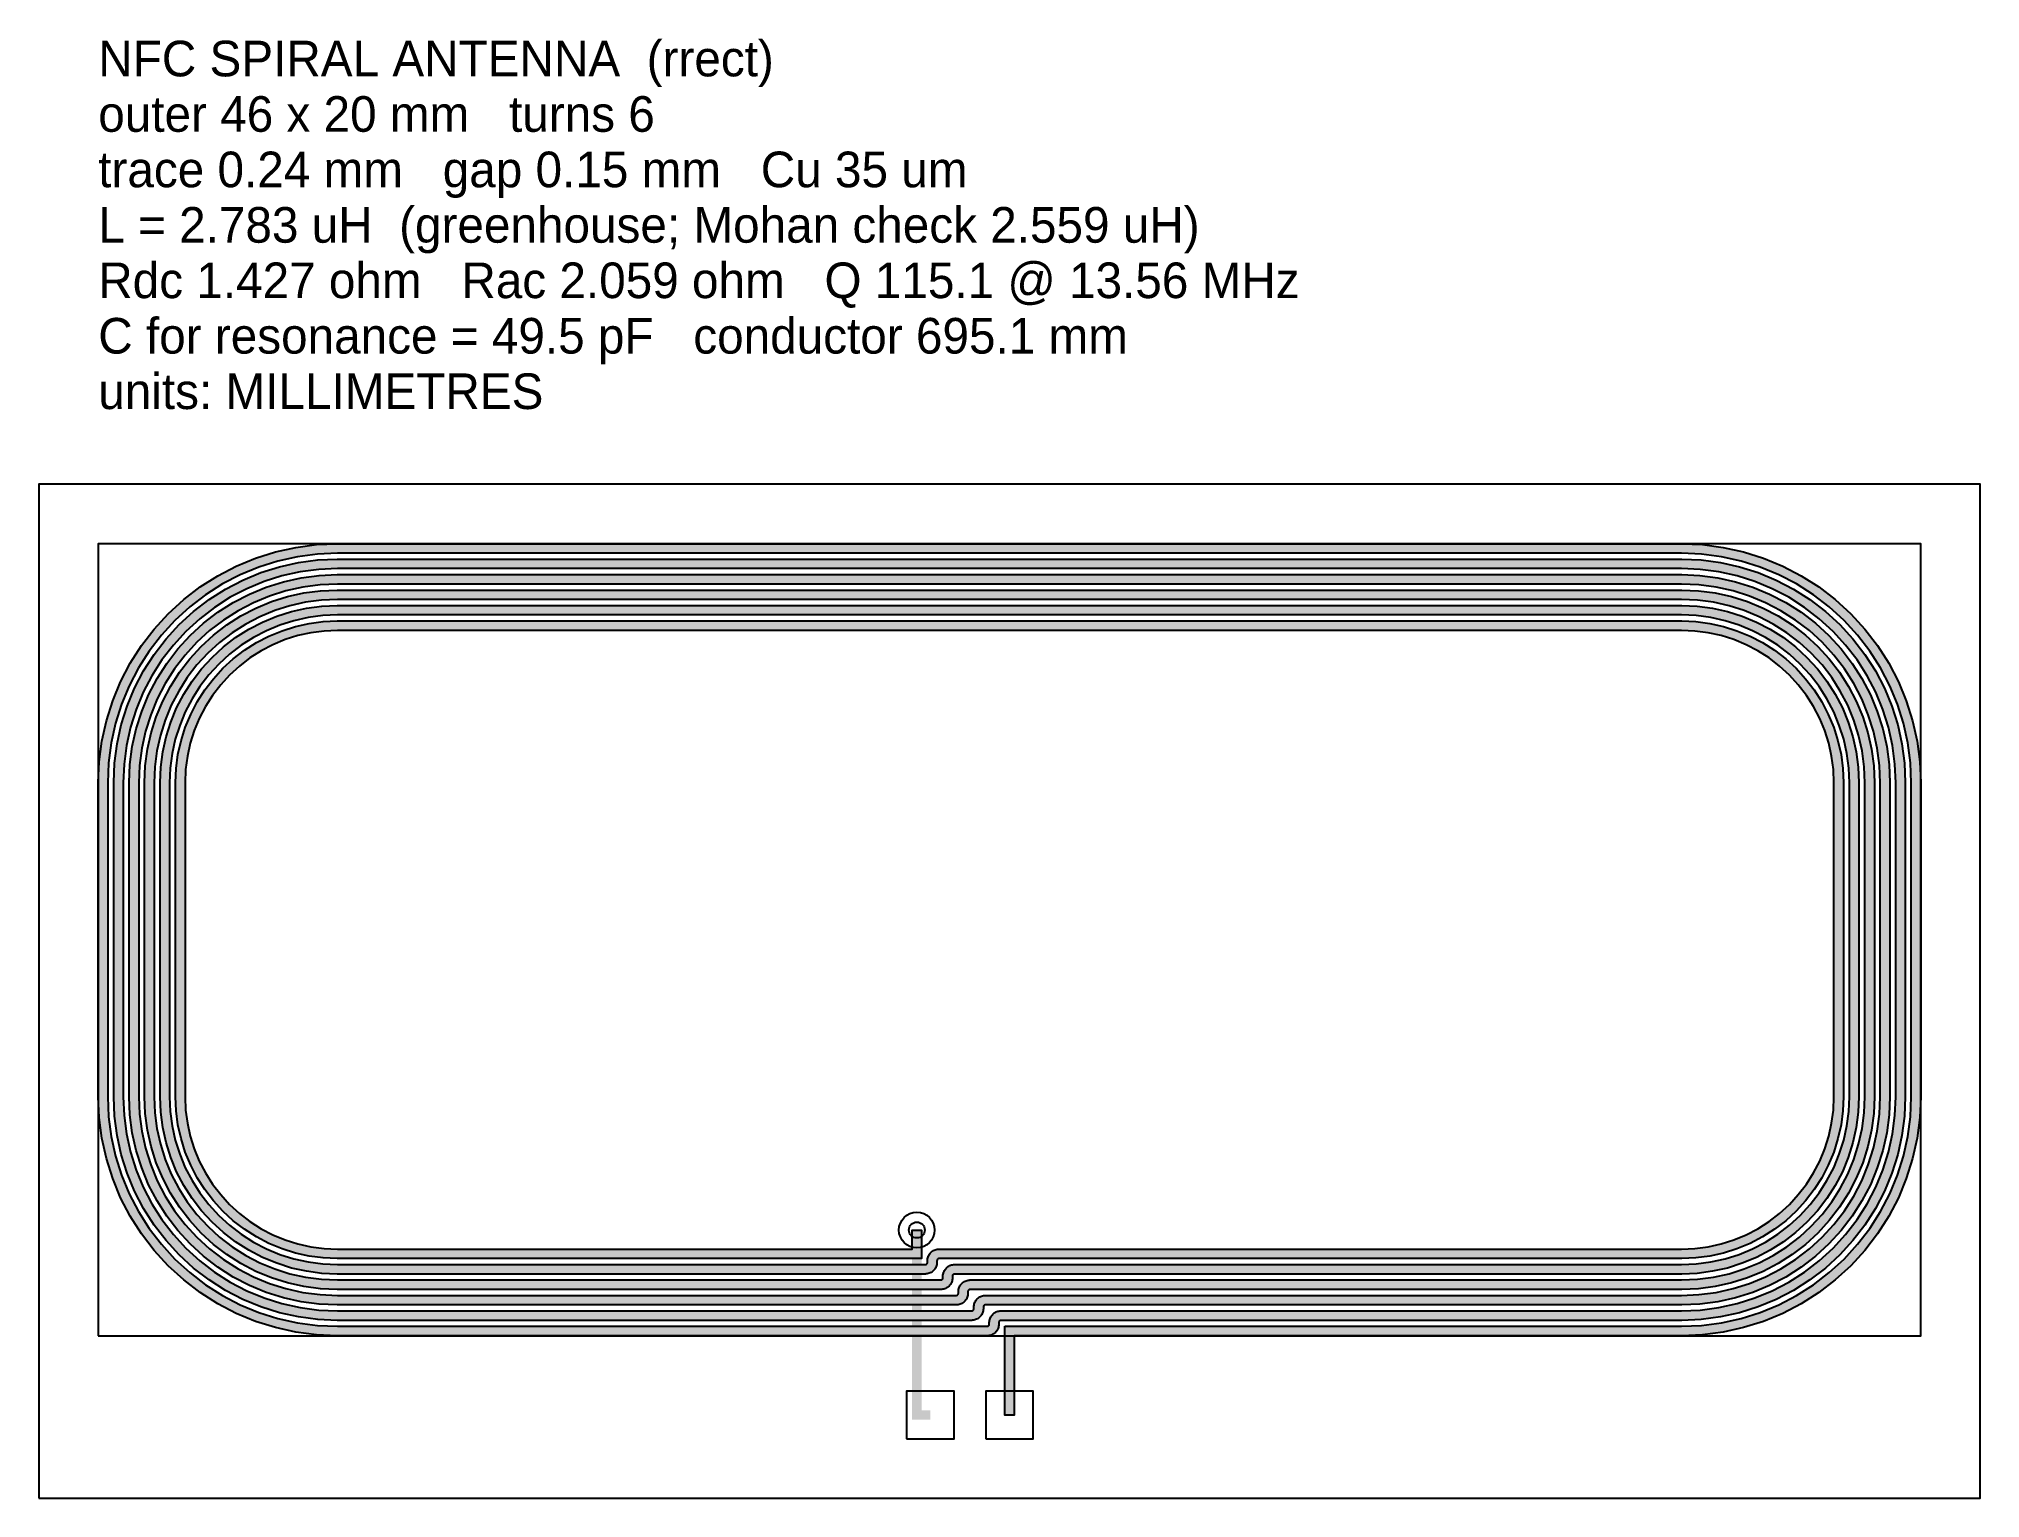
# Model space of a CAD drawing. Header units: millimetres. Extents: x -24.5 to 24.5, y -14.1 to 22.7.
import ezdxf

# ---------------------------------------------------------------- set-up
doc = ezdxf.new("R2010")
doc.units = ezdxf.units.MM
for name, color, linetype in [('ANT_BOTTOM', 1, 'Continuous'), ('ANT_CENTERLINE', 5, 'Continuous'), ('ANT_COPPER', 3, 'Continuous'), ('ANT_COPPER_HATCH', 3, 'Continuous'), ('ANT_INFO', 4, 'Continuous'), ('ANT_KEEPOUT', 8, 'Continuous'), ('ANT_PADS', 2, 'Continuous'), ('ANT_VIA', 6, 'Continuous'), ('BOARD_OUTLINE', 7, 'Continuous')]:
    doc.layers.add(name, color=color, linetype=linetype)

msp = doc.modelspace()

# ---------------------------------------------------------------- texts
at = {"layer": 'ANT_INFO'}
for s, p in [('NFC SPIRAL ANTENNA  (rrect)', (-23, 21.8)), ('outer 46 x 20 mm   turns 6', (-23, 20.4)), ('trace 0.24 mm   gap 0.15 mm   Cu 35 um', (-23, 19)), ('L = 2.783 uH  (greenhouse; Mohan check 2.559 uH)', (-23, 17.6)), ('Rdc 1.427 ohm   Rac 2.059 ohm   Q 115.1 @ 13.56 MHz', (-23, 16.2)), ('C for resonance = 49.5 pF   conductor 695.1 mm', (-23, 14.8)), ('units: MILLIMETRES', (-23, 13.4))]:
    msp.add_text(s, height=0.9, dxfattribs=at).set_placement(p)

# ---------------------------------------------------------------- hatches: boundary and pattern name
at = {"layer": 'ANT_COPPER_HATCH'}
msp.add_hatch(color=3, dxfattribs=at).paths.add_polyline_path([(-0.12, -9.76), (16.962, -9.76), (17.47, -9.738), (17.971, -9.672), (18.465, -9.562), (18.947, -9.41), (19.414, -9.217), (19.862, -8.984), (20.289, -8.712), (20.69, -8.404), (21.063, -8.063), (21.404, -7.69), (21.712, -7.289), (21.984, -6.862), (22.217, -6.414), (22.41, -5.947), (22.562, -5.465), (22.672, -4.971), (22.738, -4.47), (22.76, -3.962), (22.76, 3.962), (22.738, 4.47), (22.672, 4.971), (22.562, 5.465), (22.41, 5.947), (22.217, 6.414), (21.984, 6.862), (21.712, 7.289), (21.404, 7.69), (21.063, 8.063), (20.69, 8.404), (20.289, 8.712), (19.862, 8.984), (19.414, 9.217), (18.947, 9.41), (18.465, 9.562), (17.971, 9.672), (17.47, 9.738), (16.962, 9.76), (-16.962, 9.76), (-17.47, 9.738), (-17.971, 9.672), (-18.465, 9.562), (-18.947, 9.41), (-19.414, 9.217), (-19.862, 8.984), (-20.289, 8.712), (-20.69, 8.404), (-21.063, 8.063), (-21.404, 7.69), (-21.712, 7.289), (-21.984, 6.862), (-22.217, 6.414), (-22.41, 5.947), (-22.562, 5.465), (-22.672, 4.971), (-22.738, 4.47), (-22.76, 3.962), (-22.76, -3.962), (-22.738, -4.47), (-22.672, -4.971), (-22.562, -5.465), (-22.41, -5.947), (-22.217, -6.414), (-21.984, -6.862), (-21.712, -7.289), (-21.404, -7.69), (-21.063, -8.063), (-20.69, -8.404), (-20.289, -8.712), (-19.862, -8.984), (-19.414, -9.217), (-18.947, -9.41), (-18.465, -9.562), (-17.971, -9.672), (-17.47, -9.738), (-16.962, -9.76), (-0.568, -9.76), (-0.561, -9.76), (-0.556, -9.759), (-0.551, -9.758), (-0.547, -9.757), (-0.542, -9.755), (-0.538, -9.752), (-0.534, -9.75), (-0.53, -9.747), (-0.526, -9.744), (-0.523, -9.74), (-0.52, -9.736), (-0.518, -9.732), (-0.515, -9.728), (-0.513, -9.723), (-0.512, -9.719), (-0.511, -9.714), (-0.51, -9.709), (-0.51, -9.702), (-0.51, -9.663), (-0.509, -9.64), (-0.506, -9.614), (-0.5, -9.589), (-0.492, -9.564), (-0.482, -9.541), (-0.471, -9.518), (-0.457, -9.496), (-0.441, -9.475), (-0.424, -9.456), (-0.405, -9.439), (-0.384, -9.423), (-0.362, -9.409), (-0.339, -9.398), (-0.316, -9.388), (-0.291, -9.38), (-0.266, -9.374), (-0.24, -9.371), (-0.217, -9.37), (16.962, -9.37), (17.436, -9.349), (17.904, -9.288), (18.364, -9.186), (18.814, -9.044), (19.249, -8.863), (19.667, -8.646), (20.065, -8.392), (20.439, -8.105), (20.787, -7.787), (21.105, -7.439), (21.392, -7.065), (21.646, -6.667), (21.863, -6.249), (22.044, -5.814), (22.186, -5.364), (22.288, -4.904), (22.349, -4.436), (22.37, -3.962), (22.37, 3.962), (22.349, 4.436), (22.288, 4.904), (22.186, 5.364), (22.044, 5.814), (21.863, 6.249), (21.646, 6.667), (21.392, 7.065), (21.105, 7.439), (20.787, 7.787), (20.439, 8.105), (20.065, 8.392), (19.667, 8.646), (19.249, 8.863), (18.814, 9.044), (18.364, 9.186), (17.904, 9.288), (17.436, 9.349), (16.962, 9.37), (-16.962, 9.37), (-17.436, 9.349), (-17.904, 9.288), (-18.364, 9.186), (-18.814, 9.044), (-19.249, 8.863), (-19.667, 8.646), (-20.065, 8.392), (-20.439, 8.105), (-20.787, 7.787), (-21.105, 7.439), (-21.392, 7.065), (-21.646, 6.667), (-21.863, 6.249), (-22.044, 5.814), (-22.186, 5.364), (-22.288, 4.904), (-22.349, 4.436), (-22.37, 3.962), (-22.37, -3.962), (-22.349, -4.436), (-22.288, -4.904), (-22.186, -5.364), (-22.044, -5.814), (-21.863, -6.249), (-21.646, -6.667), (-21.392, -7.065), (-21.105, -7.439), (-20.787, -7.787), (-20.439, -8.105), (-20.065, -8.392), (-19.667, -8.646), (-19.249, -8.863), (-18.814, -9.044), (-18.364, -9.186), (-17.904, -9.288), (-17.436, -9.349), (-16.962, -9.37), (-0.958, -9.37), (-0.951, -9.37), (-0.946, -9.369), (-0.941, -9.368), (-0.937, -9.367), (-0.932, -9.365), (-0.928, -9.362), (-0.924, -9.36), (-0.92, -9.357), (-0.916, -9.354), (-0.913, -9.35), (-0.91, -9.346), (-0.908, -9.342), (-0.905, -9.338), (-0.903, -9.333), (-0.902, -9.329), (-0.901, -9.324), (-0.9, -9.319), (-0.9, -9.312), (-0.9, -9.273), (-0.899, -9.25), (-0.896, -9.224), (-0.89, -9.199), (-0.882, -9.174), (-0.872, -9.151), (-0.861, -9.128), (-0.847, -9.106), (-0.831, -9.085), (-0.814, -9.066), (-0.795, -9.049), (-0.774, -9.033), (-0.752, -9.019), (-0.729, -9.008), (-0.706, -8.998), (-0.681, -8.99), (-0.656, -8.984), (-0.63, -8.981), (-0.607, -8.98), (16.962, -8.98), (17.402, -8.961), (17.836, -8.904), (18.263, -8.809), (18.68, -8.677), (19.084, -8.51), (19.472, -8.308), (19.841, -8.073), (20.189, -7.807), (20.511, -7.511), (20.807, -7.189), (21.073, -6.841), (21.308, -6.472), (21.51, -6.084), (21.677, -5.68), (21.809, -5.263), (21.904, -4.836), (21.961, -4.402), (21.98, -3.962), (21.98, 3.962), (21.961, 4.402), (21.904, 4.836), (21.809, 5.263), (21.677, 5.68), (21.51, 6.084), (21.308, 6.472), (21.073, 6.841), (20.807, 7.189), (20.511, 7.511), (20.189, 7.807), (19.841, 8.073), (19.472, 8.308), (19.084, 8.51), (18.68, 8.677), (18.263, 8.809), (17.836, 8.904), (17.402, 8.961), (16.962, 8.98), (-16.962, 8.98), (-17.402, 8.961), (-17.836, 8.904), (-18.263, 8.809), (-18.68, 8.677), (-19.084, 8.51), (-19.472, 8.308), (-19.841, 8.073), (-20.189, 7.807), (-20.511, 7.511), (-20.807, 7.189), (-21.073, 6.841), (-21.308, 6.472), (-21.51, 6.084), (-21.677, 5.68), (-21.809, 5.263), (-21.904, 4.836), (-21.961, 4.402), (-21.98, 3.962), (-21.98, -3.962), (-21.961, -4.402), (-21.904, -4.836), (-21.809, -5.263), (-21.677, -5.68), (-21.51, -6.084), (-21.308, -6.472), (-21.073, -6.841), (-20.807, -7.189), (-20.511, -7.511), (-20.189, -7.807), (-19.841, -8.073), (-19.472, -8.308), (-19.084, -8.51), (-18.68, -8.677), (-18.263, -8.809), (-17.836, -8.904), (-17.402, -8.961), (-16.962, -8.98), (-1.348, -8.98), (-1.341, -8.98), (-1.336, -8.979), (-1.331, -8.978), (-1.327, -8.977), (-1.322, -8.975), (-1.318, -8.972), (-1.314, -8.97), (-1.31, -8.967), (-1.306, -8.964), (-1.303, -8.96), (-1.3, -8.956), (-1.298, -8.952), (-1.295, -8.948), (-1.293, -8.943), (-1.292, -8.939), (-1.291, -8.934), (-1.29, -8.929), (-1.29, -8.922), (-1.29, -8.883), (-1.289, -8.86), (-1.286, -8.834), (-1.28, -8.809), (-1.272, -8.784), (-1.262, -8.761), (-1.251, -8.738), (-1.237, -8.716), (-1.221, -8.695), (-1.204, -8.676), (-1.185, -8.659), (-1.164, -8.643), (-1.142, -8.629), (-1.119, -8.618), (-1.096, -8.608), (-1.071, -8.6), (-1.046, -8.594), (-1.02, -8.591), (-0.997, -8.59), (16.962, -8.59), (17.368, -8.572), (17.768, -8.52), (18.162, -8.432), (18.547, -8.311), (18.92, -8.157), (19.277, -7.97), (19.618, -7.753), (19.938, -7.508), (20.235, -7.235), (20.508, -6.938), (20.753, -6.618), (20.97, -6.277), (21.157, -5.92), (21.311, -5.547), (21.432, -5.162), (21.52, -4.768), (21.572, -4.368), (21.59, -3.962), (21.59, 3.962), (21.572, 4.368), (21.52, 4.768), (21.432, 5.162), (21.311, 5.547), (21.157, 5.92), (20.97, 6.277), (20.753, 6.618), (20.508, 6.938), (20.235, 7.235), (19.938, 7.508), (19.618, 7.753), (19.277, 7.97), (18.92, 8.157), (18.547, 8.311), (18.162, 8.432), (17.768, 8.52), (17.368, 8.572), (16.962, 8.59), (-16.962, 8.59), (-17.368, 8.572), (-17.768, 8.52), (-18.162, 8.432), (-18.547, 8.311), (-18.92, 8.157), (-19.277, 7.97), (-19.618, 7.753), (-19.938, 7.508), (-20.235, 7.235), (-20.508, 6.938), (-20.753, 6.618), (-20.97, 6.277), (-21.157, 5.92), (-21.311, 5.547), (-21.432, 5.162), (-21.52, 4.768), (-21.572, 4.368), (-21.59, 3.962), (-21.59, -3.962), (-21.572, -4.368), (-21.52, -4.768), (-21.432, -5.162), (-21.311, -5.547), (-21.157, -5.92), (-20.97, -6.277), (-20.753, -6.618), (-20.508, -6.938), (-20.235, -7.235), (-19.938, -7.508), (-19.618, -7.753), (-19.277, -7.97), (-18.92, -8.157), (-18.547, -8.311), (-18.162, -8.432), (-17.768, -8.52), (-17.368, -8.572), (-16.962, -8.59), (-1.738, -8.59), (-1.731, -8.59), (-1.726, -8.589), (-1.721, -8.588), (-1.717, -8.587), (-1.712, -8.585), (-1.708, -8.582), (-1.704, -8.58), (-1.7, -8.577), (-1.696, -8.574), (-1.693, -8.57), (-1.69, -8.566), (-1.688, -8.562), (-1.685, -8.558), (-1.683, -8.553), (-1.682, -8.549), (-1.681, -8.544), (-1.68, -8.539), (-1.68, -8.532), (-1.68, -8.493), (-1.679, -8.47), (-1.676, -8.444), (-1.67, -8.419), (-1.662, -8.394), (-1.652, -8.371), (-1.641, -8.348), (-1.627, -8.326), (-1.611, -8.305), (-1.594, -8.286), (-1.575, -8.269), (-1.554, -8.253), (-1.532, -8.239), (-1.509, -8.228), (-1.486, -8.218), (-1.461, -8.21), (-1.436, -8.204), (-1.41, -8.201), (-1.387, -8.2), (16.962, -8.2), (17.334, -8.184), (17.7, -8.136), (18.061, -8.056), (18.413, -7.944), (18.755, -7.803), (19.082, -7.633), (19.394, -7.434), (19.687, -7.209), (19.96, -6.96), (20.209, -6.687), (20.434, -6.394), (20.633, -6.082), (20.803, -5.755), (20.944, -5.413), (21.056, -5.061), (21.136, -4.7), (21.184, -4.334), (21.2, -3.962), (21.2, 3.962), (21.184, 4.334), (21.136, 4.7), (21.056, 5.061), (20.944, 5.413), (20.803, 5.755), (20.633, 6.082), (20.434, 6.394), (20.209, 6.687), (19.96, 6.96), (19.687, 7.209), (19.394, 7.434), (19.082, 7.633), (18.755, 7.803), (18.413, 7.944), (18.061, 8.056), (17.7, 8.136), (17.334, 8.184), (16.962, 8.2), (-16.962, 8.2), (-17.334, 8.184), (-17.7, 8.136), (-18.061, 8.056), (-18.413, 7.944), (-18.755, 7.803), (-19.082, 7.633), (-19.394, 7.434), (-19.687, 7.209), (-19.96, 6.96), (-20.209, 6.687), (-20.434, 6.394), (-20.633, 6.082), (-20.803, 5.755), (-20.944, 5.413), (-21.056, 5.061), (-21.136, 4.7), (-21.184, 4.334), (-21.2, 3.962), (-21.2, -3.962), (-21.184, -4.334), (-21.136, -4.7), (-21.056, -5.061), (-20.944, -5.413), (-20.803, -5.755), (-20.633, -6.082), (-20.434, -6.394), (-20.209, -6.687), (-19.96, -6.96), (-19.687, -7.209), (-19.394, -7.434), (-19.082, -7.633), (-18.755, -7.803), (-18.413, -7.944), (-18.061, -8.056), (-17.7, -8.136), (-17.334, -8.184), (-16.962, -8.2), (-2.128, -8.2), (-2.121, -8.2), (-2.116, -8.199), (-2.111, -8.198), (-2.107, -8.197), (-2.102, -8.195), (-2.098, -8.192), (-2.094, -8.19), (-2.09, -8.187), (-2.086, -8.184), (-2.083, -8.18), (-2.08, -8.176), (-2.078, -8.172), (-2.075, -8.168), (-2.073, -8.163), (-2.072, -8.159), (-2.071, -8.154), (-2.07, -8.149), (-2.07, -8.142), (-2.07, -8.103), (-2.069, -8.08), (-2.066, -8.054), (-2.06, -8.029), (-2.052, -8.004), (-2.042, -7.981), (-2.031, -7.958), (-2.017, -7.936), (-2.001, -7.915), (-1.984, -7.896), (-1.965, -7.879), (-1.944, -7.863), (-1.922, -7.849), (-1.899, -7.838), (-1.876, -7.828), (-1.851, -7.82), (-1.826, -7.814), (-1.8, -7.811), (-1.777, -7.81), (16.962, -7.81), (17.3, -7.795), (17.633, -7.751), (17.96, -7.679), (18.28, -7.578), (18.59, -7.45), (18.887, -7.295), (19.17, -7.115), (19.436, -6.91), (19.684, -6.684), (19.91, -6.436), (20.115, -6.17), (20.295, -5.887), (20.45, -5.59), (20.578, -5.28), (20.679, -4.96), (20.751, -4.633), (20.795, -4.3), (20.81, -3.962), (20.81, 3.962), (20.795, 4.3), (20.751, 4.633), (20.679, 4.96), (20.578, 5.28), (20.45, 5.59), (20.295, 5.887), (20.115, 6.17), (19.91, 6.436), (19.684, 6.684), (19.436, 6.91), (19.17, 7.115), (18.887, 7.295), (18.59, 7.45), (18.28, 7.578), (17.96, 7.679), (17.633, 7.751), (17.3, 7.795), (16.962, 7.81), (-16.962, 7.81), (-17.3, 7.795), (-17.633, 7.751), (-17.96, 7.679), (-18.28, 7.578), (-18.59, 7.45), (-18.887, 7.295), (-19.17, 7.115), (-19.436, 6.91), (-19.684, 6.684), (-19.91, 6.436), (-20.115, 6.17), (-20.295, 5.887), (-20.45, 5.59), (-20.578, 5.28), (-20.679, 4.96), (-20.751, 4.633), (-20.795, 4.3), (-20.81, 3.962), (-20.81, -3.962), (-20.795, -4.3), (-20.751, -4.633), (-20.679, -4.96), (-20.578, -5.28), (-20.45, -5.59), (-20.295, -5.887), (-20.115, -6.17), (-19.91, -6.436), (-19.684, -6.684), (-19.436, -6.91), (-19.17, -7.115), (-18.887, -7.295), (-18.59, -7.45), (-18.28, -7.578), (-17.96, -7.679), (-17.633, -7.751), (-17.3, -7.795), (-16.962, -7.81), (-2.46, -7.81), (-2.46, -7.33), (-2.22, -7.33), (-2.22, -8.05), (-16.968, -8.05), (-17.321, -8.035), (-17.674, -7.988), (-18.022, -7.911), (-18.362, -7.804), (-18.691, -7.667), (-19.008, -7.503), (-19.308, -7.311), (-19.591, -7.094), (-19.854, -6.854), (-20.094, -6.591), (-20.311, -6.308), (-20.503, -6.008), (-20.667, -5.691), (-20.804, -5.362), (-20.911, -5.022), (-20.988, -4.674), (-21.035, -4.321), (-21.05, -3.968), (-21.05, 3.968), (-21.035, 4.321), (-20.988, 4.674), (-20.911, 5.022), (-20.804, 5.362), (-20.667, 5.691), (-20.503, 6.008), (-20.311, 6.308), (-20.094, 6.591), (-19.854, 6.854), (-19.591, 7.094), (-19.308, 7.311), (-19.008, 7.503), (-18.691, 7.667), (-18.362, 7.804), (-18.022, 7.911), (-17.674, 7.988), (-17.321, 8.035), (-16.968, 8.05), (16.968, 8.05), (17.321, 8.035), (17.674, 7.988), (18.022, 7.911), (18.362, 7.804), (18.691, 7.667), (19.008, 7.503), (19.308, 7.311), (19.591, 7.094), (19.854, 6.854), (20.094, 6.591), (20.311, 6.308), (20.503, 6.008), (20.667, 5.691), (20.804, 5.362), (20.911, 5.022), (20.988, 4.674), (21.035, 4.321), (21.05, 3.968), (21.05, -3.968), (21.035, -4.321), (20.988, -4.674), (20.911, -5.022), (20.804, -5.362), (20.667, -5.691), (20.503, -6.008), (20.311, -6.308), (20.094, -6.591), (19.854, -6.854), (19.591, -7.094), (19.308, -7.311), (19.008, -7.503), (18.691, -7.667), (18.362, -7.804), (18.022, -7.911), (17.674, -7.988), (17.321, -8.035), (16.968, -8.05), (-1.772, -8.05), (-1.779, -8.05), (-1.784, -8.051), (-1.789, -8.052), (-1.793, -8.053), (-1.798, -8.055), (-1.802, -8.058), (-1.806, -8.06), (-1.81, -8.063), (-1.814, -8.066), (-1.817, -8.07), (-1.82, -8.074), (-1.822, -8.078), (-1.825, -8.082), (-1.827, -8.087), (-1.828, -8.091), (-1.829, -8.096), (-1.83, -8.101), (-1.83, -8.108), (-1.83, -8.147), (-1.831, -8.17), (-1.834, -8.196), (-1.84, -8.221), (-1.848, -8.246), (-1.858, -8.269), (-1.869, -8.292), (-1.883, -8.314), (-1.899, -8.335), (-1.916, -8.354), (-1.935, -8.371), (-1.956, -8.387), (-1.978, -8.401), (-2.001, -8.412), (-2.024, -8.422), (-2.049, -8.43), (-2.074, -8.436), (-2.1, -8.439), (-2.123, -8.44), (-16.968, -8.44), (-17.355, -8.423), (-17.742, -8.372), (-18.123, -8.288), (-18.496, -8.17), (-18.856, -8.021), (-19.203, -7.841), (-19.532, -7.631), (-19.842, -7.393), (-20.129, -7.129), (-20.393, -6.842), (-20.631, -6.532), (-20.841, -6.203), (-21.021, -5.856), (-21.17, -5.496), (-21.288, -5.123), (-21.372, -4.742), (-21.423, -4.355), (-21.44, -3.968), (-21.44, 3.968), (-21.423, 4.355), (-21.372, 4.742), (-21.288, 5.123), (-21.17, 5.496), (-21.021, 5.856), (-20.841, 6.203), (-20.631, 6.532), (-20.393, 6.842), (-20.129, 7.129), (-19.842, 7.393), (-19.532, 7.631), (-19.203, 7.841), (-18.856, 8.021), (-18.496, 8.17), (-18.123, 8.288), (-17.742, 8.372), (-17.355, 8.423), (-16.968, 8.44), (16.968, 8.44), (17.355, 8.423), (17.742, 8.372), (18.123, 8.288), (18.496, 8.17), (18.856, 8.021), (19.203, 7.841), (19.532, 7.631), (19.842, 7.393), (20.129, 7.129), (20.393, 6.842), (20.631, 6.532), (20.841, 6.203), (21.021, 5.856), (21.17, 5.496), (21.288, 5.123), (21.372, 4.742), (21.423, 4.355), (21.44, 3.968), (21.44, -3.968), (21.423, -4.355), (21.372, -4.742), (21.288, -5.123), (21.17, -5.496), (21.021, -5.856), (20.841, -6.203), (20.631, -6.532), (20.393, -6.842), (20.129, -7.129), (19.842, -7.393), (19.532, -7.631), (19.203, -7.841), (18.856, -8.021), (18.496, -8.17), (18.123, -8.288), (17.742, -8.372), (17.355, -8.423), (16.968, -8.44), (-1.382, -8.44), (-1.389, -8.44), (-1.394, -8.441), (-1.399, -8.442), (-1.403, -8.443), (-1.408, -8.445), (-1.412, -8.448), (-1.416, -8.45), (-1.42, -8.453), (-1.424, -8.456), (-1.427, -8.46), (-1.43, -8.464), (-1.432, -8.468), (-1.435, -8.472), (-1.437, -8.477), (-1.438, -8.481), (-1.439, -8.486), (-1.44, -8.491), (-1.44, -8.498), (-1.44, -8.537), (-1.441, -8.56), (-1.444, -8.586), (-1.45, -8.611), (-1.458, -8.636), (-1.468, -8.659), (-1.479, -8.682), (-1.493, -8.704), (-1.509, -8.725), (-1.526, -8.744), (-1.545, -8.761), (-1.566, -8.777), (-1.588, -8.791), (-1.611, -8.802), (-1.634, -8.812), (-1.659, -8.82), (-1.684, -8.826), (-1.71, -8.829), (-1.733, -8.83), (-16.968, -8.83), (-17.389, -8.812), (-17.81, -8.756), (-18.224, -8.664), (-18.629, -8.537), (-19.021, -8.374), (-19.398, -8.178), (-19.756, -7.95), (-20.092, -7.692), (-20.405, -7.405), (-20.692, -7.092), (-20.95, -6.756), (-21.178, -6.398), (-21.374, -6.021), (-21.537, -5.629), (-21.664, -5.224), (-21.756, -4.81), (-21.812, -4.389), (-21.83, -3.968), (-21.83, 3.968), (-21.812, 4.389), (-21.756, 4.81), (-21.664, 5.224), (-21.537, 5.629), (-21.374, 6.021), (-21.178, 6.398), (-20.95, 6.756), (-20.692, 7.092), (-20.405, 7.405), (-20.092, 7.692), (-19.756, 7.95), (-19.398, 8.178), (-19.021, 8.374), (-18.629, 8.537), (-18.224, 8.664), (-17.81, 8.756), (-17.389, 8.812), (-16.968, 8.83), (16.968, 8.83), (17.389, 8.812), (17.81, 8.756), (18.224, 8.664), (18.629, 8.537), (19.021, 8.374), (19.398, 8.178), (19.756, 7.95), (20.092, 7.692), (20.405, 7.405), (20.692, 7.092), (20.95, 6.756), (21.178, 6.398), (21.374, 6.021), (21.537, 5.629), (21.664, 5.224), (21.756, 4.81), (21.812, 4.389), (21.83, 3.968), (21.83, -3.968), (21.812, -4.389), (21.756, -4.81), (21.664, -5.224), (21.537, -5.629), (21.374, -6.021), (21.178, -6.398), (20.95, -6.756), (20.692, -7.092), (20.405, -7.405), (20.092, -7.692), (19.756, -7.95), (19.398, -8.178), (19.021, -8.374), (18.629, -8.537), (18.224, -8.664), (17.81, -8.756), (17.389, -8.812), (16.968, -8.83), (-0.992, -8.83), (-0.999, -8.83), (-1.004, -8.831), (-1.009, -8.832), (-1.013, -8.833), (-1.018, -8.835), (-1.022, -8.838), (-1.026, -8.84), (-1.03, -8.843), (-1.034, -8.846), (-1.037, -8.85), (-1.04, -8.854), (-1.042, -8.858), (-1.045, -8.862), (-1.047, -8.867), (-1.048, -8.871), (-1.049, -8.876), (-1.05, -8.881), (-1.05, -8.888), (-1.05, -8.927), (-1.051, -8.95), (-1.054, -8.976), (-1.06, -9.001), (-1.068, -9.026), (-1.078, -9.049), (-1.089, -9.072), (-1.103, -9.094), (-1.119, -9.115), (-1.136, -9.134), (-1.155, -9.151), (-1.176, -9.167), (-1.198, -9.181), (-1.221, -9.192), (-1.244, -9.202), (-1.269, -9.21), (-1.294, -9.216), (-1.32, -9.219), (-1.343, -9.22), (-16.968, -9.22), (-17.423, -9.2), (-17.878, -9.14), (-18.325, -9.041), (-18.762, -8.903), (-19.186, -8.728), (-19.593, -8.516), (-19.979, -8.27), (-20.343, -7.991), (-20.681, -7.681), (-20.991, -7.343), (-21.27, -6.979), (-21.516, -6.593), (-21.728, -6.186), (-21.903, -5.762), (-22.041, -5.325), (-22.14, -4.878), (-22.2, -4.423), (-22.22, -3.968), (-22.22, 3.968), (-22.2, 4.423), (-22.14, 4.878), (-22.041, 5.325), (-21.903, 5.762), (-21.728, 6.186), (-21.516, 6.593), (-21.27, 6.979), (-20.991, 7.343), (-20.681, 7.681), (-20.343, 7.991), (-19.979, 8.27), (-19.593, 8.516), (-19.186, 8.728), (-18.762, 8.903), (-18.325, 9.041), (-17.878, 9.14), (-17.423, 9.2), (-16.968, 9.22), (16.968, 9.22), (17.423, 9.2), (17.878, 9.14), (18.325, 9.041), (18.762, 8.903), (19.186, 8.728), (19.593, 8.516), (19.979, 8.27), (20.343, 7.991), (20.681, 7.681), (20.991, 7.343), (21.27, 6.979), (21.516, 6.593), (21.728, 6.186), (21.903, 5.762), (22.041, 5.325), (22.14, 4.878), (22.2, 4.423), (22.22, 3.968), (22.22, -3.968), (22.2, -4.423), (22.14, -4.878), (22.041, -5.325), (21.903, -5.762), (21.728, -6.186), (21.516, -6.593), (21.27, -6.979), (20.991, -7.343), (20.681, -7.681), (20.343, -7.991), (19.979, -8.27), (19.593, -8.516), (19.186, -8.728), (18.762, -8.903), (18.325, -9.041), (17.878, -9.14), (17.423, -9.2), (16.968, -9.22), (-0.602, -9.22), (-0.609, -9.22), (-0.614, -9.221), (-0.619, -9.222), (-0.623, -9.223), (-0.628, -9.225), (-0.632, -9.228), (-0.636, -9.23), (-0.64, -9.233), (-0.644, -9.236), (-0.647, -9.24), (-0.65, -9.244), (-0.652, -9.248), (-0.655, -9.252), (-0.657, -9.257), (-0.658, -9.261), (-0.659, -9.266), (-0.66, -9.271), (-0.66, -9.278), (-0.66, -9.317), (-0.661, -9.34), (-0.664, -9.366), (-0.67, -9.391), (-0.678, -9.416), (-0.688, -9.439), (-0.699, -9.462), (-0.713, -9.484), (-0.729, -9.505), (-0.746, -9.524), (-0.765, -9.541), (-0.786, -9.557), (-0.808, -9.571), (-0.831, -9.582), (-0.854, -9.592), (-0.879, -9.6), (-0.904, -9.606), (-0.93, -9.609), (-0.953, -9.61), (-16.968, -9.61), (-17.457, -9.589), (-17.945, -9.524), (-18.426, -9.418), (-18.896, -9.27), (-19.351, -9.081), (-19.788, -8.854), (-20.203, -8.589), (-20.594, -8.289), (-20.957, -7.957), (-21.289, -7.594), (-21.589, -7.203), (-21.854, -6.788), (-22.081, -6.351), (-22.27, -5.896), (-22.418, -5.426), (-22.524, -4.945), (-22.589, -4.457), (-22.61, -3.968), (-22.61, 3.968), (-22.589, 4.457), (-22.524, 4.945), (-22.418, 5.426), (-22.27, 5.896), (-22.081, 6.351), (-21.854, 6.788), (-21.589, 7.203), (-21.289, 7.594), (-20.957, 7.957), (-20.594, 8.289), (-20.203, 8.589), (-19.788, 8.854), (-19.351, 9.081), (-18.896, 9.27), (-18.426, 9.418), (-17.945, 9.524), (-17.457, 9.589), (-16.968, 9.61), (16.968, 9.61), (17.457, 9.589), (17.945, 9.524), (18.426, 9.418), (18.896, 9.27), (19.351, 9.081), (19.788, 8.854), (20.203, 8.589), (20.594, 8.289), (20.957, 7.957), (21.289, 7.594), (21.589, 7.203), (21.854, 6.788), (22.081, 6.351), (22.27, 5.896), (22.418, 5.426), (22.524, 4.945), (22.589, 4.457), (22.61, 3.968), (22.61, -3.968), (22.589, -4.457), (22.524, -4.945), (22.418, -5.426), (22.27, -5.896), (22.081, -6.351), (21.854, -6.788), (21.589, -7.203), (21.289, -7.594), (20.957, -7.957), (20.594, -8.289), (20.203, -8.589), (19.788, -8.854), (19.351, -9.081), (18.896, -9.27), (18.426, -9.418), (17.945, -9.524), (17.457, -9.589), (16.968, -9.61), (-0.212, -9.61), (-0.219, -9.61), (-0.224, -9.611), (-0.229, -9.612), (-0.233, -9.613), (-0.238, -9.615), (-0.242, -9.618), (-0.246, -9.62), (-0.25, -9.623), (-0.254, -9.626), (-0.257, -9.63), (-0.26, -9.634), (-0.262, -9.638), (-0.265, -9.642), (-0.267, -9.647), (-0.268, -9.651), (-0.269, -9.656), (-0.27, -9.661), (-0.27, -9.668), (-0.27, -9.707), (-0.271, -9.73), (-0.274, -9.756), (-0.28, -9.781), (-0.288, -9.806), (-0.298, -9.829), (-0.309, -9.852), (-0.323, -9.874), (-0.339, -9.895), (-0.356, -9.914), (-0.375, -9.931), (-0.396, -9.947), (-0.418, -9.961), (-0.441, -9.972), (-0.464, -9.982), (-0.489, -9.99), (-0.514, -9.996), (-0.54, -9.999), (-0.563, -10), (-16.968, -10), (-17.491, -9.977), (-18.013, -9.908), (-18.527, -9.794), (-19.029, -9.636), (-19.516, -9.435), (-19.983, -9.192), (-20.427, -8.909), (-20.844, -8.588), (-21.232, -8.232), (-21.588, -7.844), (-21.909, -7.427), (-22.192, -6.983), (-22.435, -6.516), (-22.636, -6.029), (-22.794, -5.527), (-22.908, -5.013), (-22.977, -4.491), (-23, -3.968), (-23, 3.968), (-22.977, 4.491), (-22.908, 5.013), (-22.794, 5.527), (-22.636, 6.029), (-22.435, 6.516), (-22.192, 6.983), (-21.909, 7.427), (-21.588, 7.844), (-21.232, 8.232), (-20.844, 8.588), (-20.427, 8.909), (-19.983, 9.192), (-19.516, 9.435), (-19.029, 9.636), (-18.527, 9.794), (-18.013, 9.908), (-17.491, 9.977), (-16.968, 10), (16.968, 10), (17.491, 9.977), (18.013, 9.908), (18.527, 9.794), (19.029, 9.636), (19.516, 9.435), (19.983, 9.192), (20.427, 8.909), (20.844, 8.588), (21.232, 8.232), (21.588, 7.844), (21.909, 7.427), (22.192, 6.983), (22.435, 6.516), (22.636, 6.029), (22.794, 5.527), (22.908, 5.013), (22.977, 4.491), (23, 3.968), (23, -3.968), (22.977, -4.491), (22.908, -5.013), (22.794, -5.527), (22.636, -6.029), (22.435, -6.516), (22.192, -6.983), (21.909, -7.427), (21.588, -7.844), (21.232, -8.232), (20.844, -8.588), (20.427, -8.909), (19.983, -9.192), (19.516, -9.435), (19.029, -9.636), (18.527, -9.794), (18.013, -9.908), (17.491, -9.977), (16.968, -10), (0.12, -10), (0.12, -12), (-0.12, -12), (-0.12, -9.76)])

# ---------------------------------------------------------------- linework, layer by layer
at = {"layer": 'ANT_BOTTOM', "const_width": 0.24}
msp.add_lwpolyline([(-2.34, -7.33), (-2.34, -12), (-2, -12)], dxfattribs=at)
at = {"layer": 'ANT_CENTERLINE', "const_width": 0.24}
msp.add_lwpolyline([(0, -12), (0, -9.88), (16.965, -9.88), (17.481, -9.857), (17.992, -9.79), (18.496, -9.678), (18.988, -9.523), (19.465, -9.326), (19.922, -9.088), (20.358, -8.81), (20.767, -8.496), (21.148, -8.148), (21.496, -7.767), (21.81, -7.358), (22.088, -6.922), (22.326, -6.465), (22.523, -5.988), (22.678, -5.496), (22.79, -4.992), (22.857, -4.481), (22.88, -3.965), (22.88, 3.965), (22.857, 4.481), (22.79, 4.992), (22.678, 5.496), (22.523, 5.988), (22.326, 6.465), (22.088, 6.922), (21.81, 7.358), (21.496, 7.767), (21.148, 8.148), (20.767, 8.496), (20.358, 8.81), (19.922, 9.088), (19.465, 9.326), (18.988, 9.523), (18.496, 9.678), (17.992, 9.79), (17.481, 9.857), (16.965, 9.88), (-16.965, 9.88), (-17.481, 9.857), (-17.992, 9.79), (-18.496, 9.678), (-18.988, 9.523), (-19.465, 9.326), (-19.922, 9.088), (-20.358, 8.81), (-20.767, 8.496), (-21.148, 8.148), (-21.496, 7.767), (-21.81, 7.358), (-22.088, 6.922), (-22.326, 6.465), (-22.523, 5.988), (-22.678, 5.496), (-22.79, 4.992), (-22.857, 4.481), (-22.88, 3.965), (-22.88, -3.965), (-22.857, -4.481), (-22.79, -4.992), (-22.678, -5.496), (-22.523, -5.988), (-22.326, -6.465), (-22.088, -6.922), (-21.81, -7.358), (-21.496, -7.767), (-21.148, -8.148), (-20.767, -8.496), (-20.358, -8.81), (-19.922, -9.088), (-19.465, -9.326), (-18.988, -9.523), (-18.496, -9.678), (-17.992, -9.79), (-17.481, -9.857), (-16.965, -9.88), (-0.566, -9.88), (-0.55, -9.879), (-0.535, -9.877), (-0.52, -9.874), (-0.505, -9.869), (-0.491, -9.864), (-0.478, -9.856), (-0.465, -9.848), (-0.453, -9.839), (-0.441, -9.829), (-0.431, -9.817), (-0.422, -9.805), (-0.414, -9.792), (-0.406, -9.779), (-0.401, -9.765), (-0.396, -9.75), (-0.393, -9.735), (-0.391, -9.72), (-0.39, -9.705), (-0.39, -9.665), (-0.389, -9.65), (-0.387, -9.635), (-0.384, -9.62), (-0.379, -9.605), (-0.374, -9.591), (-0.366, -9.578), (-0.358, -9.565), (-0.349, -9.553), (-0.339, -9.541), (-0.327, -9.531), (-0.315, -9.522), (-0.302, -9.514), (-0.289, -9.506), (-0.275, -9.501), (-0.26, -9.496), (-0.245, -9.493), (-0.23, -9.491), (-0.214, -9.49), (16.965, -9.49), (17.447, -9.469), (17.924, -9.406), (18.395, -9.302), (18.855, -9.157), (19.3, -8.972), (19.727, -8.75), (20.134, -8.491), (20.516, -8.197), (20.872, -7.872), (21.197, -7.516), (21.491, -7.134), (21.75, -6.728), (21.972, -6.3), (22.157, -5.855), (22.302, -5.395), (22.406, -4.924), (22.469, -4.447), (22.49, -3.965), (22.49, 3.965), (22.469, 4.447), (22.406, 4.924), (22.302, 5.395), (22.157, 5.855), (21.972, 6.3), (21.75, 6.727), (21.491, 7.134), (21.197, 7.516), (20.872, 7.872), (20.516, 8.197), (20.134, 8.491), (19.727, 8.75), (19.3, 8.972), (18.855, 9.157), (18.395, 9.302), (17.924, 9.406), (17.447, 9.469), (16.965, 9.49), (-16.965, 9.49), (-17.447, 9.469), (-17.924, 9.406), (-18.395, 9.302), (-18.855, 9.157), (-19.3, 8.972), (-19.727, 8.75), (-20.134, 8.491), (-20.516, 8.197), (-20.872, 7.872), (-21.197, 7.516), (-21.491, 7.134), (-21.75, 6.727), (-21.972, 6.3), (-22.157, 5.855), (-22.302, 5.395), (-22.406, 4.924), (-22.469, 4.447), (-22.49, 3.965), (-22.49, -3.965), (-22.469, -4.447), (-22.406, -4.924), (-22.302, -5.395), (-22.157, -5.855), (-21.972, -6.3), (-21.75, -6.728), (-21.491, -7.134), (-21.197, -7.516), (-20.872, -7.872), (-20.516, -8.197), (-20.134, -8.491), (-19.727, -8.75), (-19.3, -8.972), (-18.855, -9.157), (-18.395, -9.302), (-17.924, -9.406), (-17.447, -9.469), (-16.965, -9.49), (-0.956, -9.49), (-0.94, -9.489), (-0.925, -9.487), (-0.91, -9.484), (-0.895, -9.479), (-0.881, -9.474), (-0.868, -9.466), (-0.855, -9.458), (-0.843, -9.449), (-0.831, -9.439), (-0.821, -9.427), (-0.812, -9.415), (-0.804, -9.402), (-0.796, -9.389), (-0.791, -9.375), (-0.786, -9.36), (-0.783, -9.345), (-0.781, -9.33), (-0.78, -9.315), (-0.78, -9.275), (-0.779, -9.26), (-0.777, -9.245), (-0.774, -9.23), (-0.769, -9.215), (-0.764, -9.201), (-0.756, -9.188), (-0.748, -9.175), (-0.739, -9.163), (-0.729, -9.151), (-0.717, -9.141), (-0.705, -9.132), (-0.692, -9.124), (-0.679, -9.116), (-0.665, -9.111), (-0.65, -9.106), (-0.635, -9.103), (-0.62, -9.101), (-0.605, -9.1), (16.965, -9.1), (17.413, -9.08), (17.857, -9.022), (18.294, -8.925), (18.721, -8.79), (19.135, -8.619), (19.533, -8.412), (19.91, -8.171), (20.266, -7.899), (20.596, -7.596), (20.899, -7.266), (21.171, -6.91), (21.412, -6.533), (21.619, -6.135), (21.79, -5.721), (21.925, -5.294), (22.022, -4.857), (22.08, -4.413), (22.1, -3.965), (22.1, 3.965), (22.08, 4.413), (22.022, 4.857), (21.925, 5.294), (21.79, 5.721), (21.619, 6.135), (21.412, 6.532), (21.171, 6.91), (20.899, 7.266), (20.596, 7.596), (20.266, 7.899), (19.91, 8.171), (19.533, 8.412), (19.135, 8.619), (18.721, 8.79), (18.294, 8.925), (17.857, 9.022), (17.413, 9.08), (16.965, 9.1), (-16.965, 9.1), (-17.413, 9.08), (-17.857, 9.022), (-18.294, 8.925), (-18.721, 8.79), (-19.135, 8.619), (-19.533, 8.412), (-19.91, 8.171), (-20.266, 7.899), (-20.596, 7.596), (-20.899, 7.266), (-21.171, 6.91), (-21.412, 6.532), (-21.619, 6.135), (-21.79, 5.721), (-21.925, 5.294), (-22.022, 4.857), (-22.08, 4.413), (-22.1, 3.965), (-22.1, -3.965), (-22.08, -4.413), (-22.022, -4.857), (-21.925, -5.294), (-21.79, -5.721), (-21.619, -6.135), (-21.412, -6.533), (-21.171, -6.91), (-20.899, -7.266), (-20.596, -7.596), (-20.266, -7.899), (-19.91, -8.171), (-19.533, -8.412), (-19.135, -8.619), (-18.721, -8.79), (-18.294, -8.925), (-17.857, -9.022), (-17.413, -9.08), (-16.965, -9.1), (-1.345, -9.1), (-1.33, -9.099), (-1.315, -9.097), (-1.3, -9.094), (-1.285, -9.089), (-1.271, -9.084), (-1.258, -9.076), (-1.245, -9.068), (-1.233, -9.059), (-1.221, -9.049), (-1.211, -9.037), (-1.202, -9.025), (-1.194, -9.012), (-1.186, -8.999), (-1.181, -8.985), (-1.176, -8.97), (-1.173, -8.955), (-1.171, -8.94), (-1.17, -8.925), (-1.17, -8.886), (-1.169, -8.87), (-1.167, -8.855), (-1.164, -8.84), (-1.159, -8.825), (-1.154, -8.811), (-1.146, -8.798), (-1.138, -8.785), (-1.129, -8.773), (-1.119, -8.761), (-1.107, -8.751), (-1.095, -8.742), (-1.082, -8.734), (-1.069, -8.726), (-1.055, -8.721), (-1.04, -8.716), (-1.025, -8.713), (-1.01, -8.711), (-0.994, -8.71), (16.965, -8.71), (17.379, -8.692), (17.789, -8.638), (18.193, -8.548), (18.588, -8.424), (18.97, -8.265), (19.337, -8.074), (19.687, -7.852), (20.015, -7.6), (20.32, -7.32), (20.6, -7.015), (20.852, -6.687), (21.074, -6.338), (21.265, -5.97), (21.424, -5.588), (21.548, -5.193), (21.638, -4.789), (21.692, -4.379), (21.71, -3.965), (21.71, 3.965), (21.692, 4.379), (21.638, 4.789), (21.548, 5.193), (21.424, 5.588), (21.265, 5.97), (21.074, 6.338), (20.852, 6.687), (20.6, 7.015), (20.32, 7.32), (20.015, 7.6), (19.687, 7.852), (19.337, 8.074), (18.97, 8.265), (18.588, 8.424), (18.193, 8.548), (17.789, 8.638), (17.379, 8.692), (16.965, 8.71), (-16.965, 8.71), (-17.379, 8.692), (-17.789, 8.638), (-18.193, 8.548), (-18.588, 8.424), (-18.97, 8.265), (-19.338, 8.074), (-19.687, 7.852), (-20.015, 7.6), (-20.32, 7.32), (-20.6, 7.015), (-20.852, 6.687), (-21.074, 6.338), (-21.265, 5.97), (-21.424, 5.588), (-21.548, 5.193), (-21.638, 4.789), (-21.692, 4.379), (-21.71, 3.965), (-21.71, -3.965), (-21.692, -4.379), (-21.638, -4.789), (-21.548, -5.193), (-21.424, -5.588), (-21.265, -5.97), (-21.074, -6.338), (-20.852, -6.687), (-20.6, -7.015), (-20.32, -7.32), (-20.015, -7.6), (-19.687, -7.852), (-19.338, -8.074), (-18.97, -8.265), (-18.588, -8.424), (-18.193, -8.548), (-17.789, -8.638), (-17.379, -8.692), (-16.965, -8.71), (-1.736, -8.71), (-1.72, -8.709), (-1.705, -8.707), (-1.69, -8.704), (-1.675, -8.699), (-1.661, -8.694), (-1.648, -8.686), (-1.635, -8.678), (-1.623, -8.669), (-1.611, -8.659), (-1.601, -8.647), (-1.592, -8.635), (-1.584, -8.622), (-1.576, -8.609), (-1.571, -8.595), (-1.566, -8.58), (-1.563, -8.565), (-1.561, -8.55), (-1.56, -8.535), (-1.56, -8.495), (-1.559, -8.48), (-1.557, -8.465), (-1.554, -8.45), (-1.549, -8.435), (-1.544, -8.421), (-1.536, -8.408), (-1.528, -8.395), (-1.519, -8.383), (-1.509, -8.371), (-1.497, -8.361), (-1.485, -8.352), (-1.472, -8.344), (-1.459, -8.336), (-1.445, -8.331), (-1.43, -8.326), (-1.415, -8.323), (-1.4, -8.321), (-1.385, -8.32), (16.965, -8.32), (17.345, -8.303), (17.721, -8.254), (18.092, -8.172), (18.454, -8.057), (18.806, -7.912), (19.142, -7.737), (19.463, -7.532), (19.764, -7.301), (20.044, -7.044), (20.301, -6.764), (20.532, -6.463), (20.737, -6.143), (20.912, -5.806), (21.057, -5.454), (21.172, -5.092), (21.254, -4.721), (21.303, -4.345), (21.32, -3.965), (21.32, 3.965), (21.303, 4.345), (21.254, 4.721), (21.172, 5.092), (21.057, 5.454), (20.912, 5.806), (20.737, 6.142), (20.532, 6.463), (20.301, 6.764), (20.044, 7.044), (19.764, 7.301), (19.463, 7.532), (19.142, 7.737), (18.806, 7.912), (18.454, 8.057), (18.092, 8.172), (17.721, 8.254), (17.345, 8.303), (16.965, 8.32), (-16.965, 8.32), (-17.345, 8.303), (-17.721, 8.254), (-18.092, 8.172), (-18.454, 8.057), (-18.806, 7.912), (-19.143, 7.737), (-19.463, 7.532), (-19.764, 7.301), (-20.044, 7.044), (-20.301, 6.764), (-20.532, 6.463), (-20.737, 6.142), (-20.912, 5.806), (-21.057, 5.454), (-21.172, 5.092), (-21.254, 4.721), (-21.303, 4.345), (-21.32, 3.965), (-21.32, -3.965), (-21.303, -4.345), (-21.254, -4.721), (-21.172, -5.092), (-21.057, -5.454), (-20.912, -5.806), (-20.737, -6.143), (-20.532, -6.463), (-20.301, -6.764), (-20.044, -7.044), (-19.764, -7.301), (-19.463, -7.532), (-19.143, -7.737), (-18.806, -7.912), (-18.454, -8.057), (-18.092, -8.172), (-17.721, -8.254), (-17.345, -8.303), (-16.965, -8.32), (-2.126, -8.32), (-2.11, -8.319), (-2.095, -8.317), (-2.08, -8.314), (-2.065, -8.309), (-2.051, -8.304), (-2.038, -8.296), (-2.025, -8.288), (-2.013, -8.279), (-2.001, -8.269), (-1.991, -8.257), (-1.982, -8.245), (-1.974, -8.232), (-1.966, -8.219), (-1.961, -8.205), (-1.956, -8.19), (-1.953, -8.175), (-1.951, -8.16), (-1.95, -8.145), (-1.95, -8.105), (-1.949, -8.09), (-1.947, -8.075), (-1.944, -8.06), (-1.939, -8.045), (-1.934, -8.031), (-1.926, -8.018), (-1.918, -8.005), (-1.909, -7.993), (-1.899, -7.981), (-1.887, -7.971), (-1.875, -7.962), (-1.862, -7.954), (-1.849, -7.946), (-1.835, -7.941), (-1.82, -7.936), (-1.805, -7.933), (-1.79, -7.931), (-1.775, -7.93), (16.965, -7.93), (17.311, -7.915), (17.654, -7.87), (17.991, -7.795), (18.321, -7.691), (18.641, -7.559), (18.947, -7.399), (19.239, -7.213), (19.514, -7.002), (19.769, -6.769), (20.002, -6.514), (20.213, -6.239), (20.399, -5.947), (20.559, -5.641), (20.691, -5.321), (20.795, -4.991), (20.87, -4.654), (20.915, -4.311), (20.93, -3.965), (20.93, 3.965), (20.915, 4.311), (20.87, 4.654), (20.795, 4.991), (20.691, 5.321), (20.559, 5.641), (20.399, 5.947), (20.213, 6.239), (20.002, 6.514), (19.769, 6.769), (19.514, 7.002), (19.239, 7.213), (18.947, 7.399), (18.641, 7.559), (18.321, 7.691), (17.991, 7.795), (17.654, 7.87), (17.311, 7.915), (16.965, 7.93), (-16.965, 7.93), (-17.311, 7.915), (-17.654, 7.87), (-17.991, 7.795), (-18.321, 7.691), (-18.641, 7.559), (-18.948, 7.399), (-19.239, 7.213), (-19.514, 7.002), (-19.769, 6.769), (-20.002, 6.514), (-20.213, 6.239), (-20.399, 5.947), (-20.559, 5.641), (-20.691, 5.321), (-20.795, 4.991), (-20.87, 4.654), (-20.915, 4.311), (-20.93, 3.965), (-20.93, -3.965), (-20.915, -4.311), (-20.87, -4.654), (-20.795, -4.991), (-20.691, -5.321), (-20.559, -5.641), (-20.399, -5.947), (-20.213, -6.239), (-20.002, -6.514), (-19.769, -6.769), (-19.514, -7.002), (-19.239, -7.213), (-18.948, -7.399), (-18.641, -7.559), (-18.321, -7.691), (-17.991, -7.795), (-17.654, -7.87), (-17.311, -7.915), (-16.965, -7.93), (-2.34, -7.93), (-2.34, -7.33)], dxfattribs=at)
at = {"layer": 'ANT_COPPER'}
msp.add_lwpolyline([(-0.12, -9.76), (16.962, -9.76), (17.47, -9.738), (17.971, -9.672), (18.465, -9.562), (18.947, -9.41), (19.414, -9.217), (19.862, -8.984), (20.289, -8.712), (20.69, -8.404), (21.063, -8.063), (21.404, -7.69), (21.712, -7.289), (21.984, -6.862), (22.217, -6.414), (22.41, -5.947), (22.562, -5.465), (22.672, -4.971), (22.738, -4.47), (22.76, -3.962), (22.76, 3.962), (22.738, 4.47), (22.672, 4.971), (22.562, 5.465), (22.41, 5.947), (22.217, 6.414), (21.984, 6.862), (21.712, 7.289), (21.404, 7.69), (21.063, 8.063), (20.69, 8.404), (20.289, 8.712), (19.862, 8.984), (19.414, 9.217), (18.947, 9.41), (18.465, 9.562), (17.971, 9.672), (17.47, 9.738), (16.962, 9.76), (-16.962, 9.76), (-17.47, 9.738), (-17.971, 9.672), (-18.465, 9.562), (-18.947, 9.41), (-19.414, 9.217), (-19.862, 8.984), (-20.289, 8.712), (-20.69, 8.404), (-21.063, 8.063), (-21.404, 7.69), (-21.712, 7.289), (-21.984, 6.862), (-22.217, 6.414), (-22.41, 5.947), (-22.562, 5.465), (-22.672, 4.971), (-22.738, 4.47), (-22.76, 3.962), (-22.76, -3.962), (-22.738, -4.47), (-22.672, -4.971), (-22.562, -5.465), (-22.41, -5.947), (-22.217, -6.414), (-21.984, -6.862), (-21.712, -7.289), (-21.404, -7.69), (-21.063, -8.063), (-20.69, -8.404), (-20.289, -8.712), (-19.862, -8.984), (-19.414, -9.217), (-18.947, -9.41), (-18.465, -9.562), (-17.971, -9.672), (-17.47, -9.738), (-16.962, -9.76), (-0.568, -9.76), (-0.561, -9.76), (-0.556, -9.759), (-0.551, -9.758), (-0.547, -9.757), (-0.542, -9.755), (-0.538, -9.752), (-0.534, -9.75), (-0.53, -9.747), (-0.526, -9.744), (-0.523, -9.74), (-0.52, -9.736), (-0.518, -9.732), (-0.515, -9.728), (-0.513, -9.723), (-0.512, -9.719), (-0.511, -9.714), (-0.51, -9.709), (-0.51, -9.702), (-0.51, -9.663), (-0.509, -9.64), (-0.506, -9.614), (-0.5, -9.589), (-0.492, -9.564), (-0.482, -9.541), (-0.471, -9.518), (-0.457, -9.496), (-0.441, -9.475), (-0.424, -9.456), (-0.405, -9.439), (-0.384, -9.423), (-0.362, -9.409), (-0.339, -9.398), (-0.316, -9.388), (-0.291, -9.38), (-0.266, -9.374), (-0.24, -9.371), (-0.217, -9.37), (16.962, -9.37), (17.436, -9.349), (17.904, -9.288), (18.364, -9.186), (18.814, -9.044), (19.249, -8.863), (19.667, -8.646), (20.065, -8.392), (20.439, -8.105), (20.787, -7.787), (21.105, -7.439), (21.392, -7.065), (21.646, -6.667), (21.863, -6.249), (22.044, -5.814), (22.186, -5.364), (22.288, -4.904), (22.349, -4.436), (22.37, -3.962), (22.37, 3.962), (22.349, 4.436), (22.288, 4.904), (22.186, 5.364), (22.044, 5.814), (21.863, 6.249), (21.646, 6.667), (21.392, 7.065), (21.105, 7.439), (20.787, 7.787), (20.439, 8.105), (20.065, 8.392), (19.667, 8.646), (19.249, 8.863), (18.814, 9.044), (18.364, 9.186), (17.904, 9.288), (17.436, 9.349), (16.962, 9.37), (-16.962, 9.37), (-17.436, 9.349), (-17.904, 9.288), (-18.364, 9.186), (-18.814, 9.044), (-19.249, 8.863), (-19.667, 8.646), (-20.065, 8.392), (-20.439, 8.105), (-20.787, 7.787), (-21.105, 7.439), (-21.392, 7.065), (-21.646, 6.667), (-21.863, 6.249), (-22.044, 5.814), (-22.186, 5.364), (-22.288, 4.904), (-22.349, 4.436), (-22.37, 3.962), (-22.37, -3.962), (-22.349, -4.436), (-22.288, -4.904), (-22.186, -5.364), (-22.044, -5.814), (-21.863, -6.249), (-21.646, -6.667), (-21.392, -7.065), (-21.105, -7.439), (-20.787, -7.787), (-20.439, -8.105), (-20.065, -8.392), (-19.667, -8.646), (-19.249, -8.863), (-18.814, -9.044), (-18.364, -9.186), (-17.904, -9.288), (-17.436, -9.349), (-16.962, -9.37), (-0.958, -9.37), (-0.951, -9.37), (-0.946, -9.369), (-0.941, -9.368), (-0.937, -9.367), (-0.932, -9.365), (-0.928, -9.362), (-0.924, -9.36), (-0.92, -9.357), (-0.916, -9.354), (-0.913, -9.35), (-0.91, -9.346), (-0.908, -9.342), (-0.905, -9.338), (-0.903, -9.333), (-0.902, -9.329), (-0.901, -9.324), (-0.9, -9.319), (-0.9, -9.312), (-0.9, -9.273), (-0.899, -9.25), (-0.896, -9.224), (-0.89, -9.199), (-0.882, -9.174), (-0.872, -9.151), (-0.861, -9.128), (-0.847, -9.106), (-0.831, -9.085), (-0.814, -9.066), (-0.795, -9.049), (-0.774, -9.033), (-0.752, -9.019), (-0.729, -9.008), (-0.706, -8.998), (-0.681, -8.99), (-0.656, -8.984), (-0.63, -8.981), (-0.607, -8.98), (16.962, -8.98), (17.402, -8.961), (17.836, -8.904), (18.263, -8.809), (18.68, -8.677), (19.084, -8.51), (19.472, -8.308), (19.841, -8.073), (20.189, -7.807), (20.511, -7.511), (20.807, -7.189), (21.073, -6.841), (21.308, -6.472), (21.51, -6.084), (21.677, -5.68), (21.809, -5.263), (21.904, -4.836), (21.961, -4.402), (21.98, -3.962), (21.98, 3.962), (21.961, 4.402), (21.904, 4.836), (21.809, 5.263), (21.677, 5.68), (21.51, 6.084), (21.308, 6.472), (21.073, 6.841), (20.807, 7.189), (20.511, 7.511), (20.189, 7.807), (19.841, 8.073), (19.472, 8.308), (19.084, 8.51), (18.68, 8.677), (18.263, 8.809), (17.836, 8.904), (17.402, 8.961), (16.962, 8.98), (-16.962, 8.98), (-17.402, 8.961), (-17.836, 8.904), (-18.263, 8.809), (-18.68, 8.677), (-19.084, 8.51), (-19.472, 8.308), (-19.841, 8.073), (-20.189, 7.807), (-20.511, 7.511), (-20.807, 7.189), (-21.073, 6.841), (-21.308, 6.472), (-21.51, 6.084), (-21.677, 5.68), (-21.809, 5.263), (-21.904, 4.836), (-21.961, 4.402), (-21.98, 3.962), (-21.98, -3.962), (-21.961, -4.402), (-21.904, -4.836), (-21.809, -5.263), (-21.677, -5.68), (-21.51, -6.084), (-21.308, -6.472), (-21.073, -6.841), (-20.807, -7.189), (-20.511, -7.511), (-20.189, -7.807), (-19.841, -8.073), (-19.472, -8.308), (-19.084, -8.51), (-18.68, -8.677), (-18.263, -8.809), (-17.836, -8.904), (-17.402, -8.961), (-16.962, -8.98), (-1.348, -8.98), (-1.341, -8.98), (-1.336, -8.979), (-1.331, -8.978), (-1.327, -8.977), (-1.322, -8.975), (-1.318, -8.972), (-1.314, -8.97), (-1.31, -8.967), (-1.306, -8.964), (-1.303, -8.96), (-1.3, -8.956), (-1.298, -8.952), (-1.295, -8.948), (-1.293, -8.943), (-1.292, -8.939), (-1.291, -8.934), (-1.29, -8.929), (-1.29, -8.922), (-1.29, -8.883), (-1.289, -8.86), (-1.286, -8.834), (-1.28, -8.809), (-1.272, -8.784), (-1.262, -8.761), (-1.251, -8.738), (-1.237, -8.716), (-1.221, -8.695), (-1.204, -8.676), (-1.185, -8.659), (-1.164, -8.643), (-1.142, -8.629), (-1.119, -8.618), (-1.096, -8.608), (-1.071, -8.6), (-1.046, -8.594), (-1.02, -8.591), (-0.997, -8.59), (16.962, -8.59), (17.368, -8.572), (17.768, -8.52), (18.162, -8.432), (18.547, -8.311), (18.92, -8.157), (19.277, -7.97), (19.618, -7.753), (19.938, -7.508), (20.235, -7.235), (20.508, -6.938), (20.753, -6.618), (20.97, -6.277), (21.157, -5.92), (21.311, -5.547), (21.432, -5.162), (21.52, -4.768), (21.572, -4.368), (21.59, -3.962), (21.59, 3.962), (21.572, 4.368), (21.52, 4.768), (21.432, 5.162), (21.311, 5.547), (21.157, 5.92), (20.97, 6.277), (20.753, 6.618), (20.508, 6.938), (20.235, 7.235), (19.938, 7.508), (19.618, 7.753), (19.277, 7.97), (18.92, 8.157), (18.547, 8.311), (18.162, 8.432), (17.768, 8.52), (17.368, 8.572), (16.962, 8.59), (-16.962, 8.59), (-17.368, 8.572), (-17.768, 8.52), (-18.162, 8.432), (-18.547, 8.311), (-18.92, 8.157), (-19.277, 7.97), (-19.618, 7.753), (-19.938, 7.508), (-20.235, 7.235), (-20.508, 6.938), (-20.753, 6.618), (-20.97, 6.277), (-21.157, 5.92), (-21.311, 5.547), (-21.432, 5.162), (-21.52, 4.768), (-21.572, 4.368), (-21.59, 3.962), (-21.59, -3.962), (-21.572, -4.368), (-21.52, -4.768), (-21.432, -5.162), (-21.311, -5.547), (-21.157, -5.92), (-20.97, -6.277), (-20.753, -6.618), (-20.508, -6.938), (-20.235, -7.235), (-19.938, -7.508), (-19.618, -7.753), (-19.277, -7.97), (-18.92, -8.157), (-18.547, -8.311), (-18.162, -8.432), (-17.768, -8.52), (-17.368, -8.572), (-16.962, -8.59), (-1.738, -8.59), (-1.731, -8.59), (-1.726, -8.589), (-1.721, -8.588), (-1.717, -8.587), (-1.712, -8.585), (-1.708, -8.582), (-1.704, -8.58), (-1.7, -8.577), (-1.696, -8.574), (-1.693, -8.57), (-1.69, -8.566), (-1.688, -8.562), (-1.685, -8.558), (-1.683, -8.553), (-1.682, -8.549), (-1.681, -8.544), (-1.68, -8.539), (-1.68, -8.532), (-1.68, -8.493), (-1.679, -8.47), (-1.676, -8.444), (-1.67, -8.419), (-1.662, -8.394), (-1.652, -8.371), (-1.641, -8.348), (-1.627, -8.326), (-1.611, -8.305), (-1.594, -8.286), (-1.575, -8.269), (-1.554, -8.253), (-1.532, -8.239), (-1.509, -8.228), (-1.486, -8.218), (-1.461, -8.21), (-1.436, -8.204), (-1.41, -8.201), (-1.387, -8.2), (16.962, -8.2), (17.334, -8.184), (17.7, -8.136), (18.061, -8.056), (18.413, -7.944), (18.755, -7.803), (19.082, -7.633), (19.394, -7.434), (19.687, -7.209), (19.96, -6.96), (20.209, -6.687), (20.434, -6.394), (20.633, -6.082), (20.803, -5.755), (20.944, -5.413), (21.056, -5.061), (21.136, -4.7), (21.184, -4.334), (21.2, -3.962), (21.2, 3.962), (21.184, 4.334), (21.136, 4.7), (21.056, 5.061), (20.944, 5.413), (20.803, 5.755), (20.633, 6.082), (20.434, 6.394), (20.209, 6.687), (19.96, 6.96), (19.687, 7.209), (19.394, 7.434), (19.082, 7.633), (18.755, 7.803), (18.413, 7.944), (18.061, 8.056), (17.7, 8.136), (17.334, 8.184), (16.962, 8.2), (-16.962, 8.2), (-17.334, 8.184), (-17.7, 8.136), (-18.061, 8.056), (-18.413, 7.944), (-18.755, 7.803), (-19.082, 7.633), (-19.394, 7.434), (-19.687, 7.209), (-19.96, 6.96), (-20.209, 6.687), (-20.434, 6.394), (-20.633, 6.082), (-20.803, 5.755), (-20.944, 5.413), (-21.056, 5.061), (-21.136, 4.7), (-21.184, 4.334), (-21.2, 3.962), (-21.2, -3.962), (-21.184, -4.334), (-21.136, -4.7), (-21.056, -5.061), (-20.944, -5.413), (-20.803, -5.755), (-20.633, -6.082), (-20.434, -6.394), (-20.209, -6.687), (-19.96, -6.96), (-19.687, -7.209), (-19.394, -7.434), (-19.082, -7.633), (-18.755, -7.803), (-18.413, -7.944), (-18.061, -8.056), (-17.7, -8.136), (-17.334, -8.184), (-16.962, -8.2), (-2.128, -8.2), (-2.121, -8.2), (-2.116, -8.199), (-2.111, -8.198), (-2.107, -8.197), (-2.102, -8.195), (-2.098, -8.192), (-2.094, -8.19), (-2.09, -8.187), (-2.086, -8.184), (-2.083, -8.18), (-2.08, -8.176), (-2.078, -8.172), (-2.075, -8.168), (-2.073, -8.163), (-2.072, -8.159), (-2.071, -8.154), (-2.07, -8.149), (-2.07, -8.142), (-2.07, -8.103), (-2.069, -8.08), (-2.066, -8.054), (-2.06, -8.029), (-2.052, -8.004), (-2.042, -7.981), (-2.031, -7.958), (-2.017, -7.936), (-2.001, -7.915), (-1.984, -7.896), (-1.965, -7.879), (-1.944, -7.863), (-1.922, -7.849), (-1.899, -7.838), (-1.876, -7.828), (-1.851, -7.82), (-1.826, -7.814), (-1.8, -7.811), (-1.777, -7.81), (16.962, -7.81), (17.3, -7.795), (17.633, -7.751), (17.96, -7.679), (18.28, -7.578), (18.59, -7.45), (18.887, -7.295), (19.17, -7.115), (19.436, -6.91), (19.684, -6.684), (19.91, -6.436), (20.115, -6.17), (20.295, -5.887), (20.45, -5.59), (20.578, -5.28), (20.679, -4.96), (20.751, -4.633), (20.795, -4.3), (20.81, -3.962), (20.81, 3.962), (20.795, 4.3), (20.751, 4.633), (20.679, 4.96), (20.578, 5.28), (20.45, 5.59), (20.295, 5.887), (20.115, 6.17), (19.91, 6.436), (19.684, 6.684), (19.436, 6.91), (19.17, 7.115), (18.887, 7.295), (18.59, 7.45), (18.28, 7.578), (17.96, 7.679), (17.633, 7.751), (17.3, 7.795), (16.962, 7.81), (-16.962, 7.81), (-17.3, 7.795), (-17.633, 7.751), (-17.96, 7.679), (-18.28, 7.578), (-18.59, 7.45), (-18.887, 7.295), (-19.17, 7.115), (-19.436, 6.91), (-19.684, 6.684), (-19.91, 6.436), (-20.115, 6.17), (-20.295, 5.887), (-20.45, 5.59), (-20.578, 5.28), (-20.679, 4.96), (-20.751, 4.633), (-20.795, 4.3), (-20.81, 3.962), (-20.81, -3.962), (-20.795, -4.3), (-20.751, -4.633), (-20.679, -4.96), (-20.578, -5.28), (-20.45, -5.59), (-20.295, -5.887), (-20.115, -6.17), (-19.91, -6.436), (-19.684, -6.684), (-19.436, -6.91), (-19.17, -7.115), (-18.887, -7.295), (-18.59, -7.45), (-18.28, -7.578), (-17.96, -7.679), (-17.633, -7.751), (-17.3, -7.795), (-16.962, -7.81), (-2.46, -7.81), (-2.46, -7.33), (-2.22, -7.33), (-2.22, -8.05), (-16.968, -8.05), (-17.321, -8.035), (-17.674, -7.988), (-18.022, -7.911), (-18.362, -7.804), (-18.691, -7.667), (-19.008, -7.503), (-19.308, -7.311), (-19.591, -7.094), (-19.854, -6.854), (-20.094, -6.591), (-20.311, -6.308), (-20.503, -6.008), (-20.667, -5.691), (-20.804, -5.362), (-20.911, -5.022), (-20.988, -4.674), (-21.035, -4.321), (-21.05, -3.968), (-21.05, 3.968), (-21.035, 4.321), (-20.988, 4.674), (-20.911, 5.022), (-20.804, 5.362), (-20.667, 5.691), (-20.503, 6.008), (-20.311, 6.308), (-20.094, 6.591), (-19.854, 6.854), (-19.591, 7.094), (-19.308, 7.311), (-19.008, 7.503), (-18.691, 7.667), (-18.362, 7.804), (-18.022, 7.911), (-17.674, 7.988), (-17.321, 8.035), (-16.968, 8.05), (16.968, 8.05), (17.321, 8.035), (17.674, 7.988), (18.022, 7.911), (18.362, 7.804), (18.691, 7.667), (19.008, 7.503), (19.308, 7.311), (19.591, 7.094), (19.854, 6.854), (20.094, 6.591), (20.311, 6.308), (20.503, 6.008), (20.667, 5.691), (20.804, 5.362), (20.911, 5.022), (20.988, 4.674), (21.035, 4.321), (21.05, 3.968), (21.05, -3.968), (21.035, -4.321), (20.988, -4.674), (20.911, -5.022), (20.804, -5.362), (20.667, -5.691), (20.503, -6.008), (20.311, -6.308), (20.094, -6.591), (19.854, -6.854), (19.591, -7.094), (19.308, -7.311), (19.008, -7.503), (18.691, -7.667), (18.362, -7.804), (18.022, -7.911), (17.674, -7.988), (17.321, -8.035), (16.968, -8.05), (-1.772, -8.05), (-1.779, -8.05), (-1.784, -8.051), (-1.789, -8.052), (-1.793, -8.053), (-1.798, -8.055), (-1.802, -8.058), (-1.806, -8.06), (-1.81, -8.063), (-1.814, -8.066), (-1.817, -8.07), (-1.82, -8.074), (-1.822, -8.078), (-1.825, -8.082), (-1.827, -8.087), (-1.828, -8.091), (-1.829, -8.096), (-1.83, -8.101), (-1.83, -8.108), (-1.83, -8.147), (-1.831, -8.17), (-1.834, -8.196), (-1.84, -8.221), (-1.848, -8.246), (-1.858, -8.269), (-1.869, -8.292), (-1.883, -8.314), (-1.899, -8.335), (-1.916, -8.354), (-1.935, -8.371), (-1.956, -8.387), (-1.978, -8.401), (-2.001, -8.412), (-2.024, -8.422), (-2.049, -8.43), (-2.074, -8.436), (-2.1, -8.439), (-2.123, -8.44), (-16.968, -8.44), (-17.355, -8.423), (-17.742, -8.372), (-18.123, -8.288), (-18.496, -8.17), (-18.856, -8.021), (-19.203, -7.841), (-19.532, -7.631), (-19.842, -7.393), (-20.129, -7.129), (-20.393, -6.842), (-20.631, -6.532), (-20.841, -6.203), (-21.021, -5.856), (-21.17, -5.496), (-21.288, -5.123), (-21.372, -4.742), (-21.423, -4.355), (-21.44, -3.968), (-21.44, 3.968), (-21.423, 4.355), (-21.372, 4.742), (-21.288, 5.123), (-21.17, 5.496), (-21.021, 5.856), (-20.841, 6.203), (-20.631, 6.532), (-20.393, 6.842), (-20.129, 7.129), (-19.842, 7.393), (-19.532, 7.631), (-19.203, 7.841), (-18.856, 8.021), (-18.496, 8.17), (-18.123, 8.288), (-17.742, 8.372), (-17.355, 8.423), (-16.968, 8.44), (16.968, 8.44), (17.355, 8.423), (17.742, 8.372), (18.123, 8.288), (18.496, 8.17), (18.856, 8.021), (19.203, 7.841), (19.532, 7.631), (19.842, 7.393), (20.129, 7.129), (20.393, 6.842), (20.631, 6.532), (20.841, 6.203), (21.021, 5.856), (21.17, 5.496), (21.288, 5.123), (21.372, 4.742), (21.423, 4.355), (21.44, 3.968), (21.44, -3.968), (21.423, -4.355), (21.372, -4.742), (21.288, -5.123), (21.17, -5.496), (21.021, -5.856), (20.841, -6.203), (20.631, -6.532), (20.393, -6.842), (20.129, -7.129), (19.842, -7.393), (19.532, -7.631), (19.203, -7.841), (18.856, -8.021), (18.496, -8.17), (18.123, -8.288), (17.742, -8.372), (17.355, -8.423), (16.968, -8.44), (-1.382, -8.44), (-1.389, -8.44), (-1.394, -8.441), (-1.399, -8.442), (-1.403, -8.443), (-1.408, -8.445), (-1.412, -8.448), (-1.416, -8.45), (-1.42, -8.453), (-1.424, -8.456), (-1.427, -8.46), (-1.43, -8.464), (-1.432, -8.468), (-1.435, -8.472), (-1.437, -8.477), (-1.438, -8.481), (-1.439, -8.486), (-1.44, -8.491), (-1.44, -8.498), (-1.44, -8.537), (-1.441, -8.56), (-1.444, -8.586), (-1.45, -8.611), (-1.458, -8.636), (-1.468, -8.659), (-1.479, -8.682), (-1.493, -8.704), (-1.509, -8.725), (-1.526, -8.744), (-1.545, -8.761), (-1.566, -8.777), (-1.588, -8.791), (-1.611, -8.802), (-1.634, -8.812), (-1.659, -8.82), (-1.684, -8.826), (-1.71, -8.829), (-1.733, -8.83), (-16.968, -8.83), (-17.389, -8.812), (-17.81, -8.756), (-18.224, -8.664), (-18.629, -8.537), (-19.021, -8.374), (-19.398, -8.178), (-19.756, -7.95), (-20.092, -7.692), (-20.405, -7.405), (-20.692, -7.092), (-20.95, -6.756), (-21.178, -6.398), (-21.374, -6.021), (-21.537, -5.629), (-21.664, -5.224), (-21.756, -4.81), (-21.812, -4.389), (-21.83, -3.968), (-21.83, 3.968), (-21.812, 4.389), (-21.756, 4.81), (-21.664, 5.224), (-21.537, 5.629), (-21.374, 6.021), (-21.178, 6.398), (-20.95, 6.756), (-20.692, 7.092), (-20.405, 7.405), (-20.092, 7.692), (-19.756, 7.95), (-19.398, 8.178), (-19.021, 8.374), (-18.629, 8.537), (-18.224, 8.664), (-17.81, 8.756), (-17.389, 8.812), (-16.968, 8.83), (16.968, 8.83), (17.389, 8.812), (17.81, 8.756), (18.224, 8.664), (18.629, 8.537), (19.021, 8.374), (19.398, 8.178), (19.756, 7.95), (20.092, 7.692), (20.405, 7.405), (20.692, 7.092), (20.95, 6.756), (21.178, 6.398), (21.374, 6.021), (21.537, 5.629), (21.664, 5.224), (21.756, 4.81), (21.812, 4.389), (21.83, 3.968), (21.83, -3.968), (21.812, -4.389), (21.756, -4.81), (21.664, -5.224), (21.537, -5.629), (21.374, -6.021), (21.178, -6.398), (20.95, -6.756), (20.692, -7.092), (20.405, -7.405), (20.092, -7.692), (19.756, -7.95), (19.398, -8.178), (19.021, -8.374), (18.629, -8.537), (18.224, -8.664), (17.81, -8.756), (17.389, -8.812), (16.968, -8.83), (-0.992, -8.83), (-0.999, -8.83), (-1.004, -8.831), (-1.009, -8.832), (-1.013, -8.833), (-1.018, -8.835), (-1.022, -8.838), (-1.026, -8.84), (-1.03, -8.843), (-1.034, -8.846), (-1.037, -8.85), (-1.04, -8.854), (-1.042, -8.858), (-1.045, -8.862), (-1.047, -8.867), (-1.048, -8.871), (-1.049, -8.876), (-1.05, -8.881), (-1.05, -8.888), (-1.05, -8.927), (-1.051, -8.95), (-1.054, -8.976), (-1.06, -9.001), (-1.068, -9.026), (-1.078, -9.049), (-1.089, -9.072), (-1.103, -9.094), (-1.119, -9.115), (-1.136, -9.134), (-1.155, -9.151), (-1.176, -9.167), (-1.198, -9.181), (-1.221, -9.192), (-1.244, -9.202), (-1.269, -9.21), (-1.294, -9.216), (-1.32, -9.219), (-1.343, -9.22), (-16.968, -9.22), (-17.423, -9.2), (-17.878, -9.14), (-18.325, -9.041), (-18.762, -8.903), (-19.186, -8.728), (-19.593, -8.516), (-19.979, -8.27), (-20.343, -7.991), (-20.681, -7.681), (-20.991, -7.343), (-21.27, -6.979), (-21.516, -6.593), (-21.728, -6.186), (-21.903, -5.762), (-22.041, -5.325), (-22.14, -4.878), (-22.2, -4.423), (-22.22, -3.968), (-22.22, 3.968), (-22.2, 4.423), (-22.14, 4.878), (-22.041, 5.325), (-21.903, 5.762), (-21.728, 6.186), (-21.516, 6.593), (-21.27, 6.979), (-20.991, 7.343), (-20.681, 7.681), (-20.343, 7.991), (-19.979, 8.27), (-19.593, 8.516), (-19.186, 8.728), (-18.762, 8.903), (-18.325, 9.041), (-17.878, 9.14), (-17.423, 9.2), (-16.968, 9.22), (16.968, 9.22), (17.423, 9.2), (17.878, 9.14), (18.325, 9.041), (18.762, 8.903), (19.186, 8.728), (19.593, 8.516), (19.979, 8.27), (20.343, 7.991), (20.681, 7.681), (20.991, 7.343), (21.27, 6.979), (21.516, 6.593), (21.728, 6.186), (21.903, 5.762), (22.041, 5.325), (22.14, 4.878), (22.2, 4.423), (22.22, 3.968), (22.22, -3.968), (22.2, -4.423), (22.14, -4.878), (22.041, -5.325), (21.903, -5.762), (21.728, -6.186), (21.516, -6.593), (21.27, -6.979), (20.991, -7.343), (20.681, -7.681), (20.343, -7.991), (19.979, -8.27), (19.593, -8.516), (19.186, -8.728), (18.762, -8.903), (18.325, -9.041), (17.878, -9.14), (17.423, -9.2), (16.968, -9.22), (-0.602, -9.22), (-0.609, -9.22), (-0.614, -9.221), (-0.619, -9.222), (-0.623, -9.223), (-0.628, -9.225), (-0.632, -9.228), (-0.636, -9.23), (-0.64, -9.233), (-0.644, -9.236), (-0.647, -9.24), (-0.65, -9.244), (-0.652, -9.248), (-0.655, -9.252), (-0.657, -9.257), (-0.658, -9.261), (-0.659, -9.266), (-0.66, -9.271), (-0.66, -9.278), (-0.66, -9.317), (-0.661, -9.34), (-0.664, -9.366), (-0.67, -9.391), (-0.678, -9.416), (-0.688, -9.439), (-0.699, -9.462), (-0.713, -9.484), (-0.729, -9.505), (-0.746, -9.524), (-0.765, -9.541), (-0.786, -9.557), (-0.808, -9.571), (-0.831, -9.582), (-0.854, -9.592), (-0.879, -9.6), (-0.904, -9.606), (-0.93, -9.609), (-0.953, -9.61), (-16.968, -9.61), (-17.457, -9.589), (-17.945, -9.524), (-18.426, -9.418), (-18.896, -9.27), (-19.351, -9.081), (-19.788, -8.854), (-20.203, -8.589), (-20.594, -8.289), (-20.957, -7.957), (-21.289, -7.594), (-21.589, -7.203), (-21.854, -6.788), (-22.081, -6.351), (-22.27, -5.896), (-22.418, -5.426), (-22.524, -4.945), (-22.589, -4.457), (-22.61, -3.968), (-22.61, 3.968), (-22.589, 4.457), (-22.524, 4.945), (-22.418, 5.426), (-22.27, 5.896), (-22.081, 6.351), (-21.854, 6.788), (-21.589, 7.203), (-21.289, 7.594), (-20.957, 7.957), (-20.594, 8.289), (-20.203, 8.589), (-19.788, 8.854), (-19.351, 9.081), (-18.896, 9.27), (-18.426, 9.418), (-17.945, 9.524), (-17.457, 9.589), (-16.968, 9.61), (16.968, 9.61), (17.457, 9.589), (17.945, 9.524), (18.426, 9.418), (18.896, 9.27), (19.351, 9.081), (19.788, 8.854), (20.203, 8.589), (20.594, 8.289), (20.957, 7.957), (21.289, 7.594), (21.589, 7.203), (21.854, 6.788), (22.081, 6.351), (22.27, 5.896), (22.418, 5.426), (22.524, 4.945), (22.589, 4.457), (22.61, 3.968), (22.61, -3.968), (22.589, -4.457), (22.524, -4.945), (22.418, -5.426), (22.27, -5.896), (22.081, -6.351), (21.854, -6.788), (21.589, -7.203), (21.289, -7.594), (20.957, -7.957), (20.594, -8.289), (20.203, -8.589), (19.788, -8.854), (19.351, -9.081), (18.896, -9.27), (18.426, -9.418), (17.945, -9.524), (17.457, -9.589), (16.968, -9.61), (-0.212, -9.61), (-0.219, -9.61), (-0.224, -9.611), (-0.229, -9.612), (-0.233, -9.613), (-0.238, -9.615), (-0.242, -9.618), (-0.246, -9.62), (-0.25, -9.623), (-0.254, -9.626), (-0.257, -9.63), (-0.26, -9.634), (-0.262, -9.638), (-0.265, -9.642), (-0.267, -9.647), (-0.268, -9.651), (-0.269, -9.656), (-0.27, -9.661), (-0.27, -9.668), (-0.27, -9.707), (-0.271, -9.73), (-0.274, -9.756), (-0.28, -9.781), (-0.288, -9.806), (-0.298, -9.829), (-0.309, -9.852), (-0.323, -9.874), (-0.339, -9.895), (-0.356, -9.914), (-0.375, -9.931), (-0.396, -9.947), (-0.418, -9.961), (-0.441, -9.972), (-0.464, -9.982), (-0.489, -9.99), (-0.514, -9.996), (-0.54, -9.999), (-0.563, -10), (-16.968, -10), (-17.491, -9.977), (-18.013, -9.908), (-18.527, -9.794), (-19.029, -9.636), (-19.516, -9.435), (-19.983, -9.192), (-20.427, -8.909), (-20.844, -8.588), (-21.232, -8.232), (-21.588, -7.844), (-21.909, -7.427), (-22.192, -6.983), (-22.435, -6.516), (-22.636, -6.029), (-22.794, -5.527), (-22.908, -5.013), (-22.977, -4.491), (-23, -3.968), (-23, 3.968), (-22.977, 4.491), (-22.908, 5.013), (-22.794, 5.527), (-22.636, 6.029), (-22.435, 6.516), (-22.192, 6.983), (-21.909, 7.427), (-21.588, 7.844), (-21.232, 8.232), (-20.844, 8.588), (-20.427, 8.909), (-19.983, 9.192), (-19.516, 9.435), (-19.029, 9.636), (-18.527, 9.794), (-18.013, 9.908), (-17.491, 9.977), (-16.968, 10), (16.968, 10), (17.491, 9.977), (18.013, 9.908), (18.527, 9.794), (19.029, 9.636), (19.516, 9.435), (19.983, 9.192), (20.427, 8.909), (20.844, 8.588), (21.232, 8.232), (21.588, 7.844), (21.909, 7.427), (22.192, 6.983), (22.435, 6.516), (22.636, 6.029), (22.794, 5.527), (22.908, 5.013), (22.977, 4.491), (23, 3.968), (23, -3.968), (22.977, -4.491), (22.908, -5.013), (22.794, -5.527), (22.636, -6.029), (22.435, -6.516), (22.192, -6.983), (21.909, -7.427), (21.588, -7.844), (21.232, -8.232), (20.844, -8.588), (20.427, -8.909), (19.983, -9.192), (19.516, -9.435), (19.029, -9.636), (18.527, -9.794), (18.013, -9.908), (17.491, -9.977), (16.968, -10), (0.12, -10), (0.12, -12), (-0.12, -12), (-0.12, -9.76)], close=True, dxfattribs=at)
at = {"layer": 'ANT_KEEPOUT'}
msp.add_lwpolyline([(-23, -10), (23, -10), (23, 10), (-23, 10)], close=True, dxfattribs=at)
at = {"layer": 'ANT_PADS'}
for points in [[(-2.6, -12.6), (-1.4, -12.6), (-1.4, -11.4), (-2.6, -11.4)], [(-0.6, -12.6), (0.6, -12.6), (0.6, -11.4), (-0.6, -11.4)]]:
    msp.add_lwpolyline(points, close=True, dxfattribs=at)
at = {"layer": 'ANT_VIA'}
for radius in [0.45, 0.2]:
    msp.add_circle((-2.34, -7.33), radius, dxfattribs=at)
at = {"layer": 'BOARD_OUTLINE'}
msp.add_lwpolyline([(-24.5, -14.1), (24.5, -14.1), (24.5, 11.5), (-24.5, 11.5)], close=True, dxfattribs=at)

msp.set_redraw_order([(e.dxf.handle, doc.entitydb.next_handle()) for e in msp.query("TEXT MTEXT ATTDEF DIMENSION ARC_DIMENSION")])  # texts and dimensions are drawn at this point

doc.saveas('drawing.dxf')
